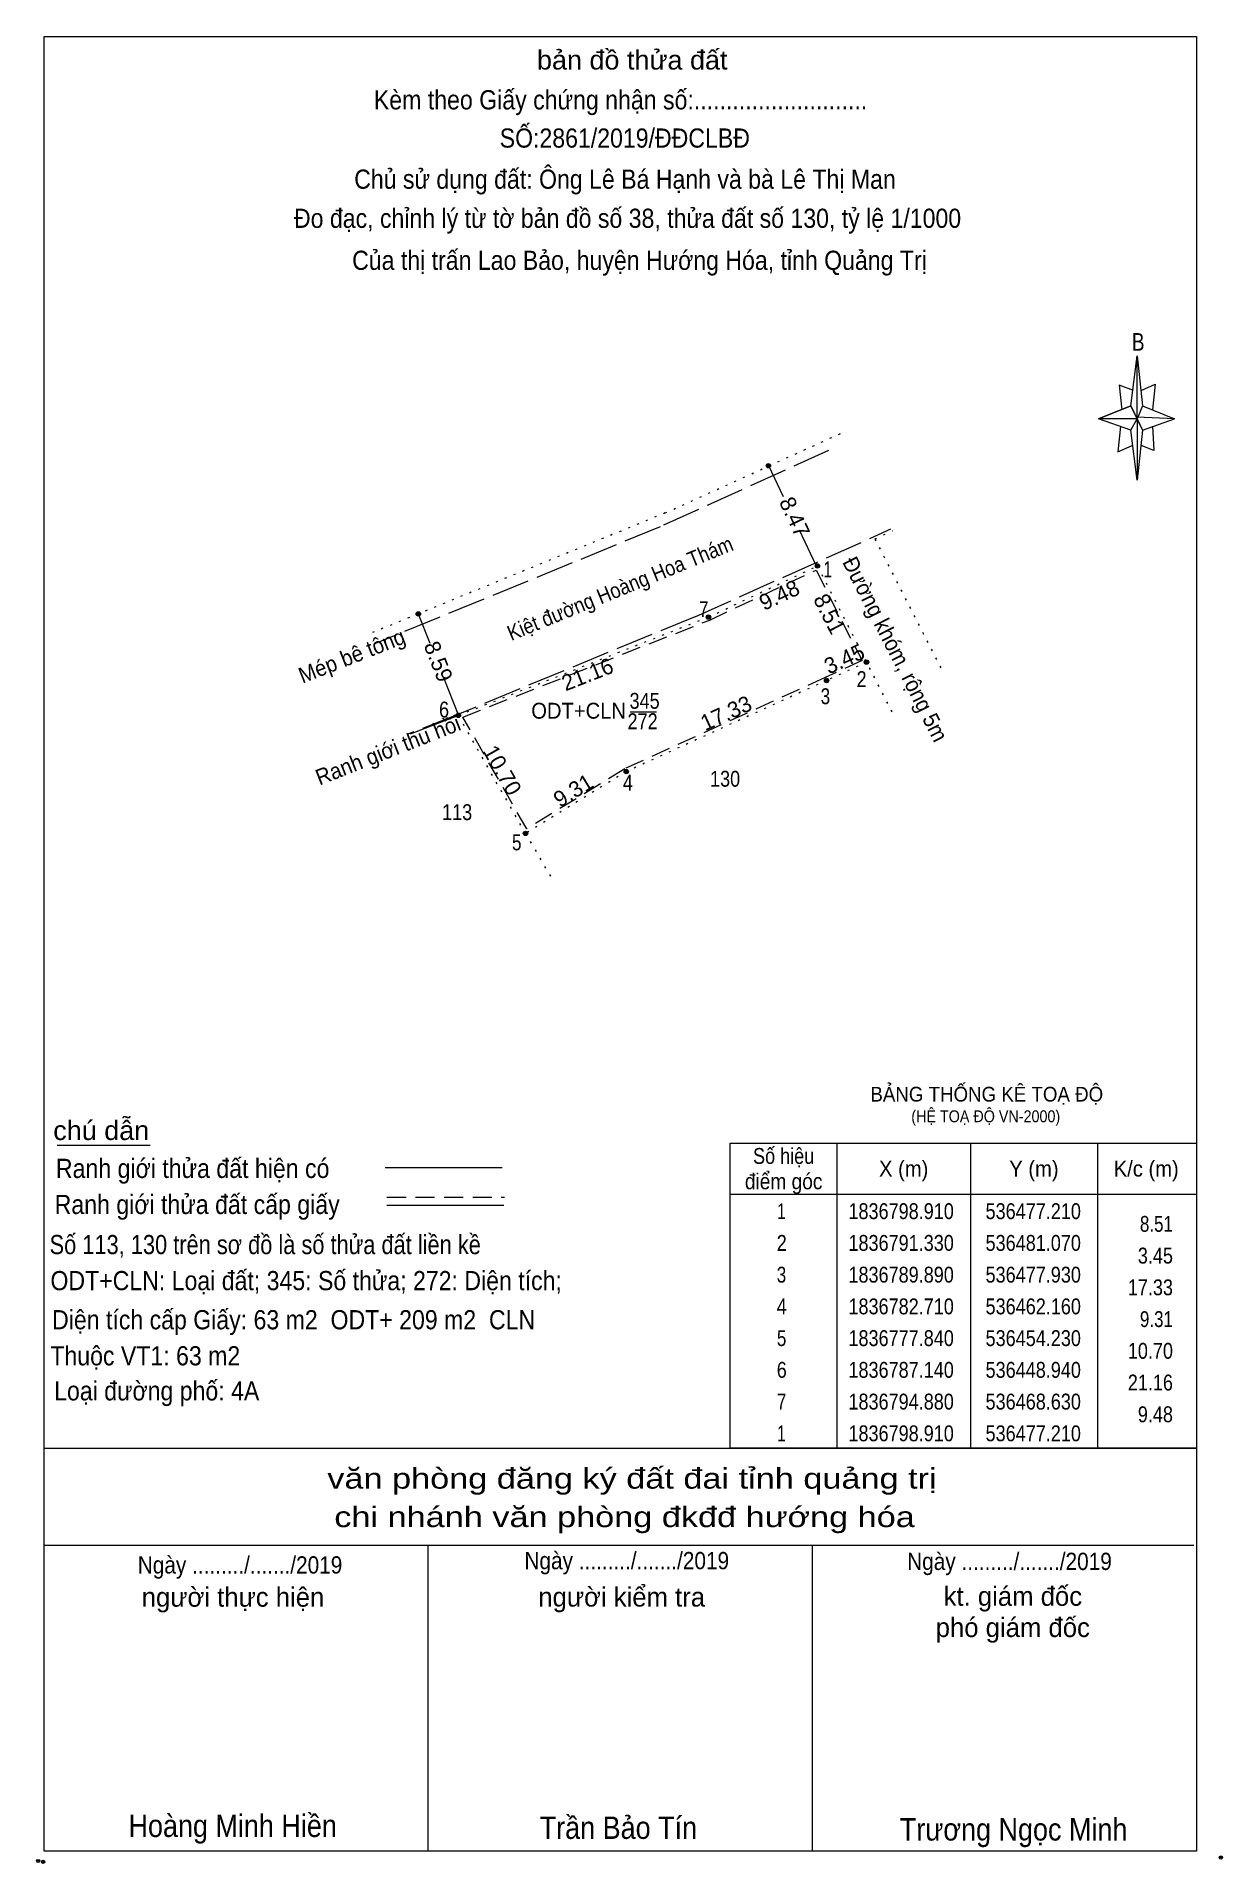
# Model space of a CAD drawing. Header units: metres. Extents: x 536251 to 536711, y 1836692 to 1836858.
# Drawn here: x 536617.5 to 536710.9, y 1836693.5 to 1836837.4 of the extents above; entities that cross this region are included whole.
import ezdxf
from ezdxf.enums import TextEntityAlignment as Align

# ---------------------------------------------------------------- set-up
doc = ezdxf.new("R2010")
doc.units = ezdxf.units.M
doc.header["$LTSCALE"] = 0.5
doc.header["$PDMODE"] = 32
doc.header["$PDSIZE"] = 0.25
for name, pattern in [('DOTTED', [1.5, 0.3, -1.2]), ('LONG_DASHED', [7.5, 6, -1.5]), ('MEDIUM_DASHED', [4.5, 3, -1.5])]:
    doc.linetypes.add(name, pattern=pattern)
for name, color, linetype, lineweight in [('1', 7, 'MEDIUM_DASHED', 13), ('17', 7, 'Continuous', 13), ('23', 7, 'DOTTED', 13), ('5', 7, 'Continuous', 13), ('6', 7, 'Continuous', 13), ('63', 7, 'Continuous', 13)]:
    doc.layers.add(name, color=color, linetype=linetype, lineweight=lineweight)

msp = doc.modelspace()

# ---------------------------------------------------------------- texts
at = {"layer": '1'}
for s, width, p in [('ODT+CLN', 0.95, (536660.2, 1836783.7)), ('345', 0.85, (536665.395, 1836784.48)), ('272', 0.85, (536665.235, 1836782.87)), ('130', 0.85, (536671.73, 1836778.34)), ('113', 0.85, (536650.635, 1836775.71))]:
    msp.add_text(s, height=1.25, dxfattribs=dict(at, width=width)).set_placement(p, align=Align.CENTER)
for s, height, width, p in [('BẢNG THỐNG KÊ TOẠ ĐỘ ', 1.159, 0.95, (536683.17, 1836753.54)), ('(HỆ TOẠ ĐỘ VN-2000)', 0.9374, 0.9, (536686.39, 1836751.91))]:
    msp.add_text(s, height=height, dxfattribs=dict(at, width=width)).set_placement(p)
at = {"layer": '23', "width": 0.9}
msp.add_text('Kiệt đường Hoàng Hoa Thám', height=1.2, rotation=22.243, dxfattribs=at).set_placement((536663.6929, 1836793.4083), align=Align.CENTER)
at = {"layer": '5'}
for s, height, width, p in [('bản đồ thửa đất', 1.512, 1.05, (536664.42, 1836834.83)), ('Kèm theo Giấy chứng nhận số:...........................', 1.512, 0.9, (536663.5, 1836831.69)), ('SỐ:2861/2019/ĐĐCLBĐ', 1.51, 0.9, (536663.835, 1836828.68)), ('Chủ sử dụng đất: Ông Lê Bá Hạnh và bà Lê Thị Man', 1.51, 0.9, (536663.85, 1836825.44)), ('Đo đạc, chỉnh lý từ tờ bản đồ số 38, thửa đất số 130, tỷ lệ 1/1000 ', 1.51, 0.9, (536664.305, 1836822.36)), ('Của thị trấn Lao Bảo, huyện Hướng Hóa, tỉnh Quảng Trị', 1.51, 0.9, (536664.99, 1836819.05)), ('B', 1.389, 0.8, (536704.255, 1836812.68)), ('văn phòng đăng ký đất đai tỉnh quảng trị', 1.613, 1.25, (536664.4, 1836723.05)), ('chi nhánh văn phòng đkđđ hướng hóa', 1.613, 1.25, (536663.815, 1836720.02)), ('Ngày ........./......./2019', 1.36, 0.9, (536633.545, 1836716.36)), ('Ngày ........./......./2019', 1.361, 0.9, (536663.99, 1836716.7)), ('Ngày ........./......./2019', 1.361, 0.9, (536694.12, 1836716.64)), ('Hoàng Minh Hiền', 1.764, 0.9, (536632.965, 1836695.61)), ('Trần Bảo Tín', 1.764, 0.9, (536663.33, 1836695.46)), ('Trương Ngọc Minh', 1.764, 0.9, (536694.445, 1836695.33))]:
    msp.add_text(s, height=height, dxfattribs=dict(at, width=width)).set_placement(p, align=Align.CENTER)
for s, p in [('người thực hiện', (536632.99, 1836713.75)), ('người kiểm tra', (536663.59, 1836713.76)), ('kt. giám đốc', (536694.385, 1836713.82)), ('phó giám đốc', (536694.38, 1836711.36))]:
    msp.add_text(s, height=1.512, dxfattribs=at).set_placement(p, align=Align.CENTER)
at = {"layer": '6'}
for s, height, width, p in [('chú dẫn', 1.512, 1.05, (536618.84, 1836750.51)), ('Ranh giới thửa đất hiện có ', 1.512, 0.9, (536619.05, 1836747.52)), ('Ranh giới thửa đất cấp giấy', 1.512, 0.9, (536618.95, 1836744.68)), ('Số 113, 130 trên sơ đồ là số thửa đất liền kề', 1.51, 0.85, (536618.55, 1836741.52)), ('ODT+CLN: Loại đất; 345: Số thửa; 272: Diện tích;', 1.51, 0.9, (536618.62, 1836738.68)), ('Diện tích cấp Giấy: 63 m2  ODT+ 209 m2  CLN', 1.51, 0.9, (536618.75, 1836735.6)), ('Thuộc VT1: 63 m2', 1.51, 0.9, (536618.61, 1836732.76)), ('Loại đường phố: 4A', 1.51, 0.9, (536618.91, 1836730))]:
    msp.add_text(s, height=height, dxfattribs=dict(at, width=width)).set_placement(p)
at = {"layer": '63'}
for s, rotation, p in [('8.47', 295.128, (536676.6404, 1836799.3154)), ('9.48', 25.146, (536676.2644, 1836792.8709)), ('8.51', 297.016, (536679.3726, 1836791.6739)), ('8.59', 291.516, (536648.5815, 1836787.9742)), ('3.45', 24.55, (536681.3753, 1836787.8422)), ('21.16', 21.459, (536661.1214, 1836786.6113)), ('17.33', 24.48, (536672.066, 1836783.5741)), ('10.70', 299.632, (536653.6528, 1836779.334)), ('9.31', 31.555, (536660.1079, 1836777.5115))]:
    msp.add_text(s, height=1.25, rotation=rotation, dxfattribs=at).set_placement(p, align=Align.CENTER)
at = {"layer": '63', "width": 0.95}
for s, rotation, p in [('Đường khóm, rộng 5m', 297.016, (536684.5738, 1836788.8889)), ('Mép bê tông', 21.462, (536642.5663, 1836788.0668)), ('Ranh giới thu hồi', 21.462, (536645.4213, 1836780.6346))]:
    msp.add_text(s, height=1.25, rotation=rotation, dxfattribs=at).set_placement(p, align=Align.CENTER)
at = {"layer": '63'}
for s, width, p in [(' 1', 0.75, (536680.16, 1836794.83)), (' 7', 0.8, (536670.42, 1836791.7)), (' 7', 0.8, (536670.42, 1836791.7)), (' 2', 0.85, (536682.87, 1836786.19)), (' 6', 0.85, (536650, 1836783.79)), (' 3', 0.8, (536680, 1836784.84)), (' 4', 0.85, (536664.47, 1836778.03)), (' 5', 0.8, (536655.7, 1836773.33)), ('8.51', 0.8, (536706.99, 1836743.28)), ('3.45', 0.85, (536706.99, 1836740.78)), ('17.33', 0.85, (536706.99, 1836738.28)), ('9.31', 0.8, (536706.99, 1836735.78)), ('10.70', 0.85, (536706.99, 1836733.28)), ('21.16', 0.85, (536706.99, 1836730.78)), ('9.48', 0.85, (536706.99, 1836728.28))]:
    msp.add_text(s, height=1.25, dxfattribs=dict(at, width=width)).set_placement(p, align=Align.RIGHT)
for s, width, p in [('Số hiệu', 0.85, (536676.34, 1836748.63)), ('X (m)', 0.95, (536685.79, 1836747.63)), ('Y (m)', 0.95, (536696.045, 1836747.63)), ('K/c (m)', 0.95, (536704.885, 1836747.63)), ('điểm góc', 0.9, (536676.34, 1836746.63)), (' 1', 0.75, (536675.99, 1836744.28)), ('1836798.910', 0.85, (536685.59, 1836744.28)), ('536477.210', 0.85, (536695.99, 1836744.28)), (' 2', 0.85, (536675.995, 1836741.78)), ('1836791.330', 0.85, (536685.59, 1836741.78)), ('536481.070', 0.85, (536695.99, 1836741.78)), (' 3', 0.8, (536675.985, 1836739.28)), ('1836789.890', 0.85, (536685.59, 1836739.28)), ('536477.930', 0.85, (536695.99, 1836739.28)), (' 4', 0.85, (536675.99, 1836736.78)), ('1836782.710', 0.85, (536685.59, 1836736.78)), ('536462.160', 0.85, (536695.99, 1836736.78)), (' 5', 0.8, (536675.995, 1836734.28)), ('1836777.840', 0.85, (536685.59, 1836734.28)), ('536454.230', 0.85, (536695.99, 1836734.28)), (' 6', 0.85, (536675.995, 1836731.78)), ('1836787.140', 0.85, (536685.59, 1836731.78)), ('536448.940', 0.85, (536695.99, 1836731.78)), (' 7', 0.8, (536675.995, 1836729.28)), ('1836794.880', 0.85, (536685.59, 1836729.28)), ('536468.630', 0.85, (536695.99, 1836729.28)), (' 1', 0.75, (536675.99, 1836726.78)), ('1836798.910', 0.85, (536685.59, 1836726.78)), ('536477.210', 0.85, (536695.99, 1836726.78))]:
    msp.add_text(s, height=1.25, dxfattribs=dict(at, width=width)).set_placement(p, align=Align.CENTER)

# ---------------------------------------------------------------- hatches: boundary and pattern name
at = {"layer": '63'}
for points in [[(536675.3158, 1836803.6214, 1), (536674.9658, 1836803.6214, 1)], [(536679.175, 1836795.73, 1), (536678.825, 1836795.73, 1)], [(536647.755, 1836791.95, 1), (536647.405, 1836791.95, 1)], [(536670.595, 1836791.7, 1), (536670.245, 1836791.7, 1)], [(536683.035, 1836788.15, 1), (536682.685, 1836788.15, 1)], [(536679.895, 1836786.71, 1), (536679.545, 1836786.71, 1)], [(536650.905, 1836783.96, 1), (536650.555, 1836783.96, 1)], [(536664.125, 1836779.53, 1), (536663.775, 1836779.53, 1)], [(536656.195, 1836774.66, 1), (536655.845, 1836774.66, 1)]]:
    msp.add_hatch(color=256, dxfattribs=at).paths.add_polyline_path(points)

# ---------------------------------------------------------------- linework, layer by layer
at = {"layer": '1'}
msp.add_lwpolyline([(536678.89, 1836795.4), (536682.52, 1836788.27), (536679.62, 1836786.94), (536663.83, 1836779.75), (536656.11, 1836775.01), (536651.09, 1836783.83), (536670.52, 1836791.47)], close=True, dxfattribs=at)
at = {"layer": '17'}
msp.add_line((536619.16, 1836750.1), (536626.47, 1836750.1), dxfattribs=at)
at = {"layer": '23'}
for p, q in [((536667.01, 1836799.9), (536680.99, 1836806.24)), ((536667.01, 1836799.9), (536643.61, 1836790.33)), ((536683.52, 1836797.85), (536684.9, 1836798.5)), ((536683.52, 1836797.85), (536688.88, 1836787.35)), ((536679, 1836795.73), (536684.92, 1836784.11)), ((536656.02, 1836774.66), (536658.25, 1836770.81))]:
    msp.add_line(p, q, dxfattribs=at)
at = {"layer": '23', "linetype": 'LONG_DASHED'}
for p, q in [((536679.87, 1836804.82), (536666.62, 1836798.81)), ((536666.62, 1836798.81), (536644.08, 1836789.57)), ((536669.44, 1836791.76), (536684.79, 1836798.64)), ((536669.44, 1836791.76), (536650.69, 1836784.03)), ((536650.69, 1836784.03), (536646.75, 1836782.47))]:
    msp.add_line(p, q, dxfattribs=at)
at = {"layer": '23', "linetype": 'Continuous'}
msp.add_line((536650.73, 1836783.96), (536646.94, 1836782.47), dxfattribs=at)
at = {"layer": '23'}
msp.add_lwpolyline([(536682.86, 1836788.15), (536679.72, 1836786.71), (536663.95, 1836779.53), (536656.02, 1836774.66), (536650.73, 1836783.96), (536670.42, 1836791.7), (536679, 1836795.73)], dxfattribs=at)
at = {"layer": '5'}
for p, q in [((536703.66, 1836808.34), (536704.17, 1836812.28)), ((536704.58, 1836808.34), (536707.1, 1836807.33)), ((536703.66, 1836806.43), (536701.14, 1836807.33)), ((536704.58, 1836806.43), (536704.17, 1836802.49)), ((536705.38, 1836806.73), (536705.49, 1836804.81)), ((536705.49, 1836804.81), (536704.48, 1836805.22)), ((536618.12, 1836726.25), (536708.84, 1836726.25)), ((536618.12, 1836718.59), (536708.64, 1836718.59)), ((536618.12, 1836718.59), (536708.64, 1836718.59)), ((536618.12, 1836718.59), (536708.64, 1836718.59)), ((536648.36, 1836694.5), (536648.36, 1836718.59)), ((536678.6, 1836694.5), (536678.6, 1836718.59))]:
    msp.add_line(p, q, dxfattribs=at)
for points in [[(536618.12, 1836837.43), (536708.84, 1836837.43), (536708.84, 1836694.5), (536618.12, 1836694.5)], [(536704.17, 1836812.28), (536704.58, 1836808.34), (536704.17, 1836807.33)], [(536704.17, 1836807.33), (536701.14, 1836807.33), (536703.66, 1836808.34), (536704.58, 1836806.43), (536707.1, 1836807.33), (536704.17, 1836807.44)], [(536704.17, 1836807.33), (536704.17, 1836802.49), (536703.66, 1836806.43)]]:
    msp.add_lwpolyline(points, close=True, dxfattribs=at)
for points in [[(536703.87, 1836809.55), (536702.76, 1836809.96), (536702.97, 1836808.03)], [(536704.48, 1836809.55), (536705.58, 1836810.05), (536705.38, 1836808.03)], [(536704.17, 1836807.33), (536703.66, 1836808.34), (536701.14, 1836807.33)], [(536702.86, 1836806.73), (536702.65, 1836804.72), (536703.77, 1836805.22)], [(536704.17, 1836807.33), (536704.58, 1836806.43), (536707.1, 1836807.33)], [(536708.84, 1836694.5), (536618.12, 1836694.5), (536618.12, 1836718.59)]]:
    msp.add_lwpolyline(points, dxfattribs=at)
for p in [(536617.65, 1836693.72), (536618.04, 1836693.65)]:
    msp.add_point(p, dxfattribs=at)
at = {"layer": '6'}
for p, q in [((536644.97, 1836748.34), (536654.19, 1836748.34)), ((536645.11, 1836745.38), (536654.32, 1836745.38))]:
    msp.add_line(p, q, dxfattribs=at)
at = {"layer": '6', "linetype": 'MEDIUM_DASHED'}
msp.add_line((536645.11, 1836746.01), (536654.37, 1836746.01), dxfattribs=at)
at = {"layer": '6'}
msp.add_point((536710.76, 1836693.99), dxfattribs=at)
at = {"layer": '63'}
for p, q in [((536675.15, 1836803.64), (536676.29, 1836801.21)), ((536677.56, 1836798.57), (536678.89, 1836795.74)), ((536647.58, 1836791.95), (536648.49, 1836789.64)), ((536649.56, 1836786.93), (536650.73, 1836783.96)), ((536664.26, 1836784.24), (536666.33, 1836784.24)), ((536680.54, 1836750.25), (536680.54, 1836726.25)), ((536691.04, 1836750.25), (536691.04, 1836726.25)), ((536701.04, 1836750.25), (536701.04, 1836726.25)), ((536672.14, 1836746.25), (536708.84, 1836746.25))]:
    msp.add_line(p, q, dxfattribs=at)
msp.add_lwpolyline([(536672.14, 1836750.25), (536708.84, 1836750.25), (536708.84, 1836726.25), (536672.14, 1836726.25)], close=True, dxfattribs=at)
for centre in [(536675.1408, 1836803.6214), (536679, 1836795.73), (536647.58, 1836791.95), (536670.42, 1836791.7), (536682.86, 1836788.15), (536679.72, 1836786.71), (536650.73, 1836783.96), (536663.95, 1836779.53), (536656.02, 1836774.66)]:
    msp.add_circle(centre, 0.175, dxfattribs=at)

msp.set_redraw_order([(e.dxf.handle, doc.entitydb.next_handle()) for e in msp.query("TEXT MTEXT ATTDEF DIMENSION ARC_DIMENSION")])  # texts and dimensions are drawn at this point

doc.saveas('drawing.dxf')
